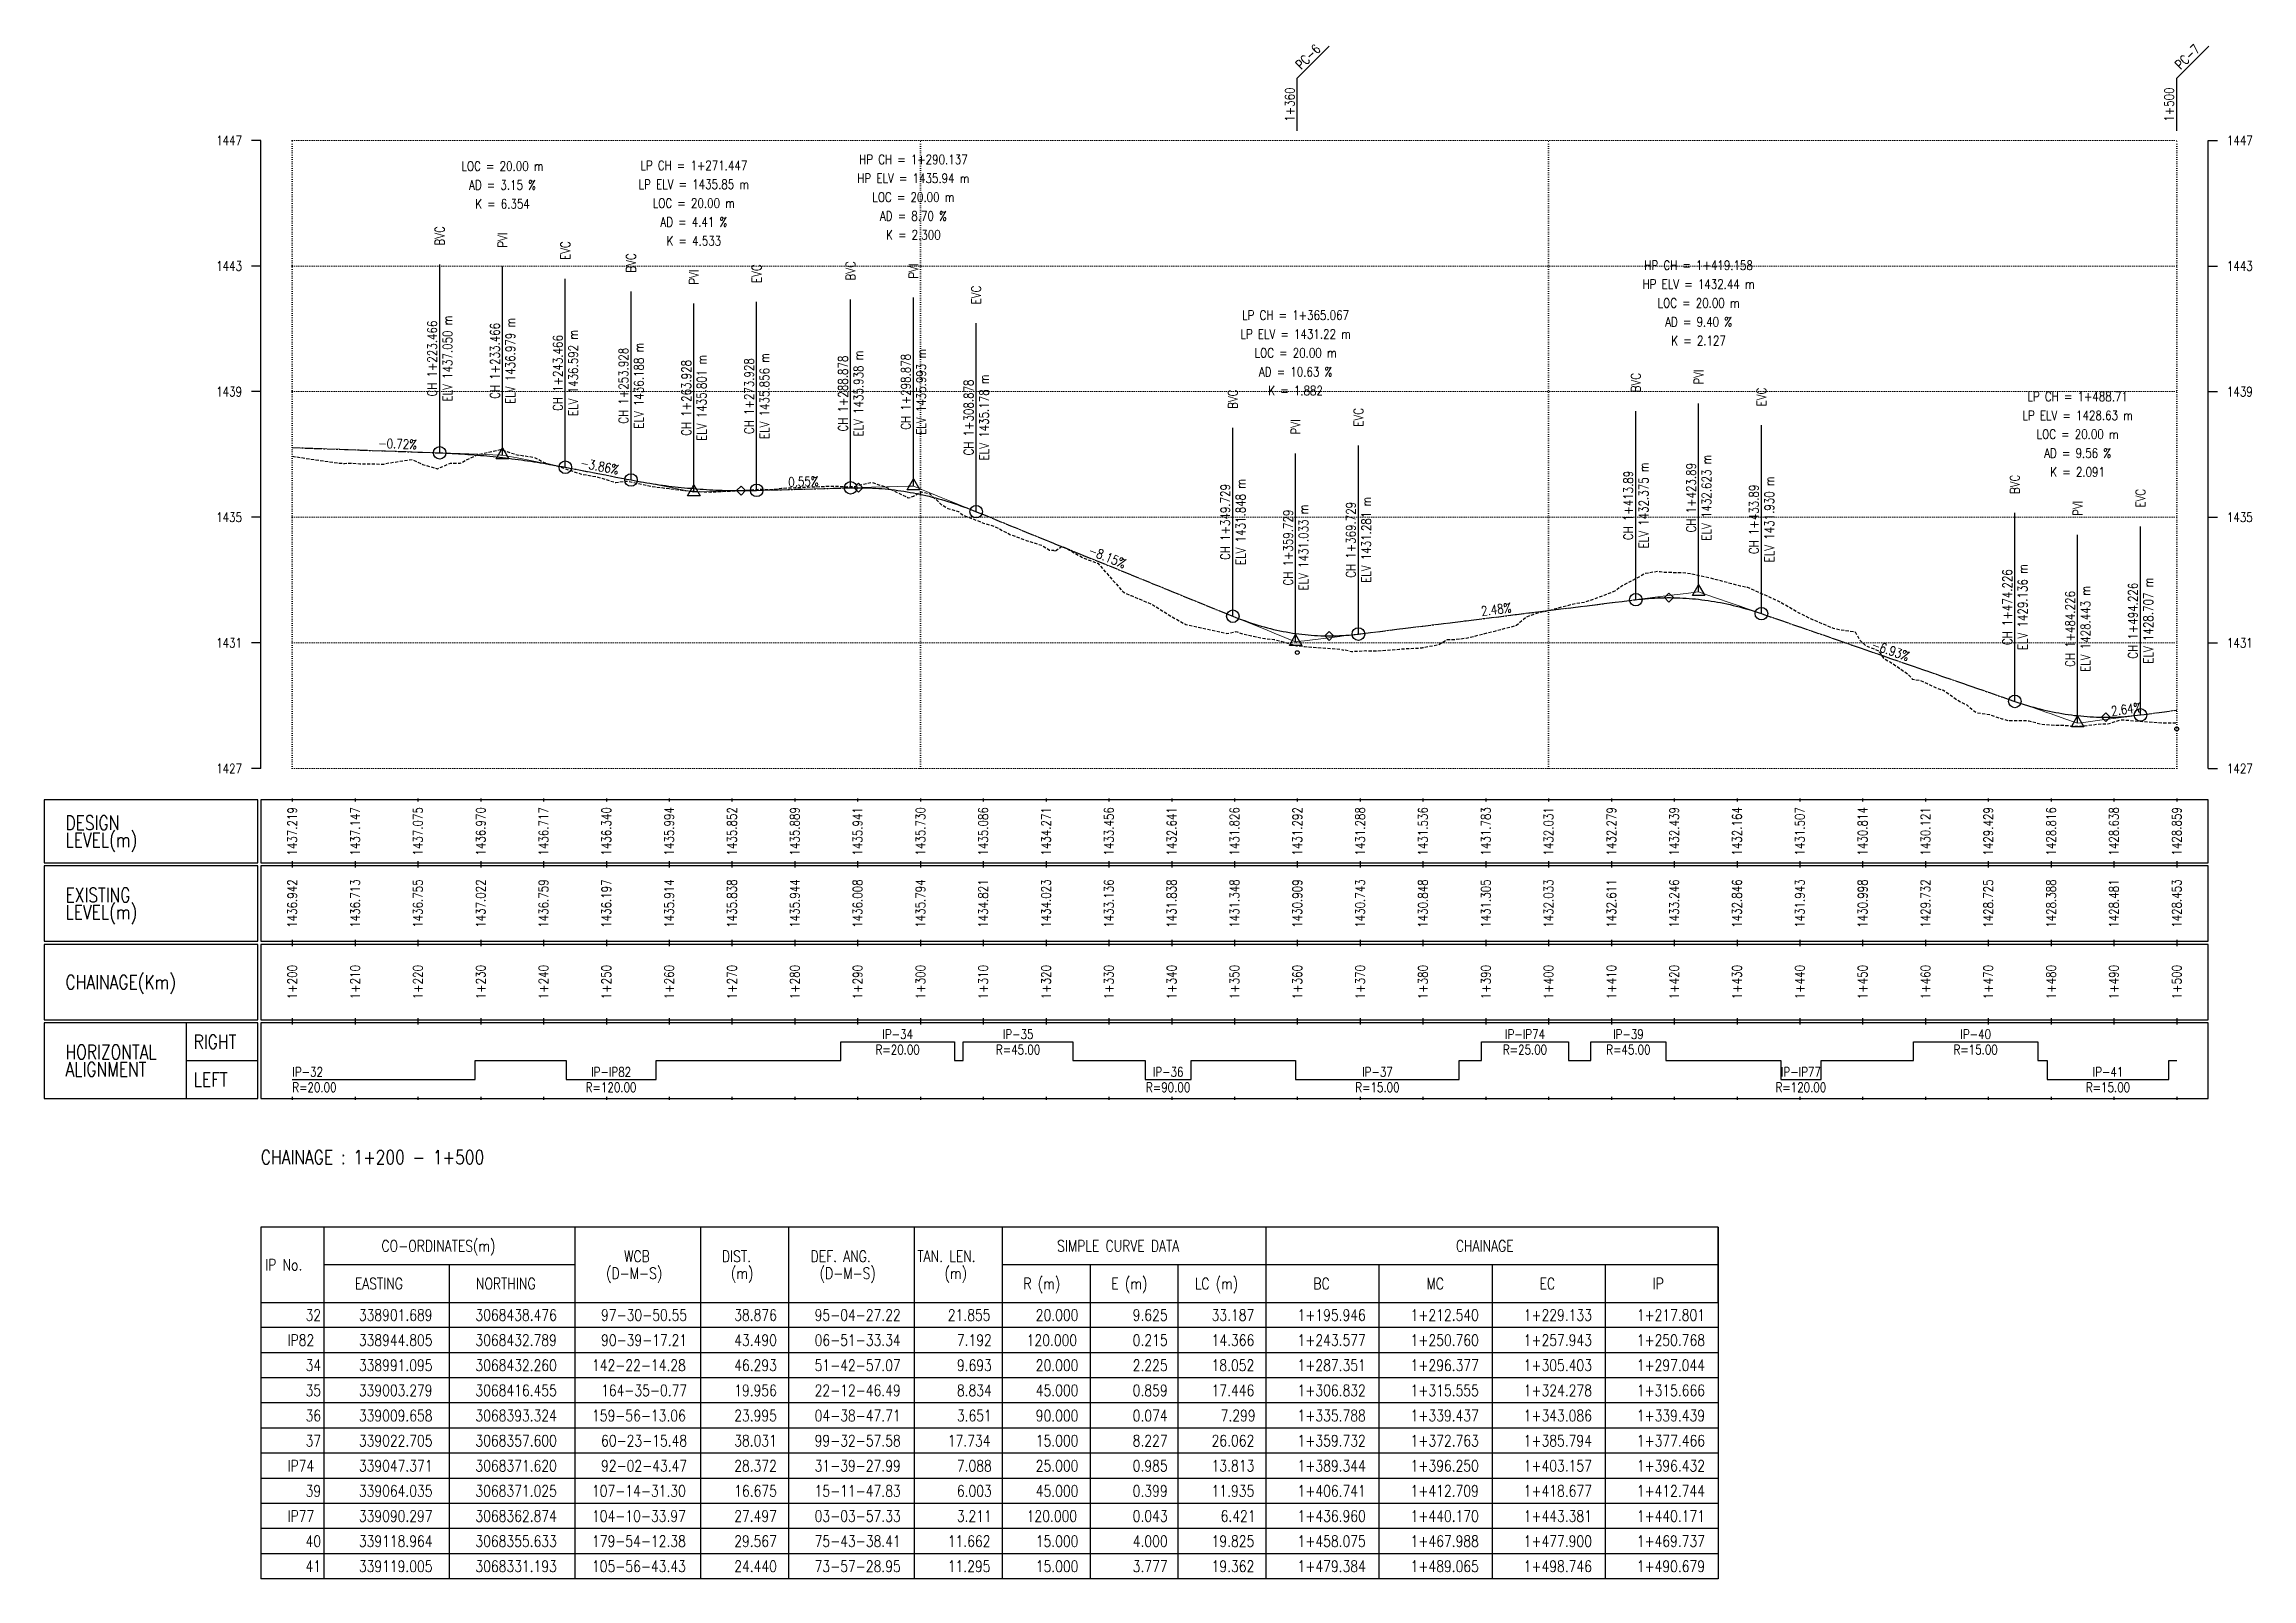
# Model space of a CAD drawing. Extents: x 337736 to 342003, y 3067251 to 3069533.
# Drawn here: x 339736.4 to 340087.8, y 3067258.7 to 3067503.1 of the extents above; entities that cross this region are included whole.
import ezdxf
from ezdxf.enums import TextEntityAlignment as Align

# ---------------------------------------------------------------- set-up
doc = ezdxf.new("R2010")
doc.units = 0
doc.header["$MEASUREMENT"] = 0
for name, pattern in [('Center', [2, 1.25, -0.25, 0.25, -0.25]), ('Dashed', [0.75, 0.5, -0.25]), ('Dot', [0.25, 0, -0.25])]:
    doc.linetypes.add(name, pattern=pattern)
for name, color, linetype, lineweight in [('Chainage Range', 7, 'Continuous', 25), ('Grids', 9, 'Dot', 13), ('PipeCulvert', 6, 'Continuous', 30), ('Vertical Alignment', 5, 'Center', 30), ('VIP Line', 2, 'Continuous', 5)]:
    doc.layers.add(name, color=color, linetype=linetype, lineweight=lineweight)
for name, color, linetype in [('Chainage_TXT', 7, 'Continuous'), ('DesignRL_TXT', 5, 'Continuous'), ('ExistRL_TXT', 3, 'Continuous'), ('GL', 3, 'Dashed'), ('Grade Text', 7, 'Continuous'), ('HC_Data', 7, 'Continuous'), ('HL Point', 2, 'Continuous'), ('Horizontal Alignment', 7, 'Continuous'), ('Remark', 7, 'Continuous'), ('Scale Line', 1, 'Continuous'), ('Title Box Text', 7, 'Continuous'), ('TitleBox', 7, 'Continuous'), ('VIP Mark', 7, 'Continuous')]:
    doc.layers.add(name, color=color, linetype=linetype)
doc.styles.get("Standard").update_dxf_attribs({"font": 'simplex.shx'})

msp = doc.modelspace()

# ---------------------------------------------------------------- texts
at = {"width": 0.8}
for s, p in [('1447', (339767.87, 3067487.73)), ('1443', (339767.87, 3067467.73)), ('1439', (339767.87, 3067447.73)), ('1435', (339767.87, 3067427.73)), ('1431', (339767.87, 3067407.73)), ('1427', (339767.87, 3067387.73))]:
    msp.add_text(s, height=1.5, dxfattribs=at).set_placement(p, align=Align.MIDDLE_RIGHT)
for s, p in [('1447', (340083.87, 3067487.73)), ('1443', (340083.87, 3067467.73)), ('1439', (340083.87, 3067447.73)), ('1435', (340083.87, 3067427.73)), ('1431', (340083.87, 3067407.73)), ('1427', (340083.87, 3067387.73))]:
    msp.add_text(s, height=1.5, dxfattribs=at).set_placement(p, align=Align.MIDDLE_LEFT)
at = {"layer": 'Chainage Range', "width": 0.8}
msp.add_text('CHAINAGE : 1+200 - 1+500', height=2.25, dxfattribs=at).set_placement((339770.87, 3067324.73))
at = {"layer": 'Chainage_TXT', "width": 0.8}
for s, p in [('1+200', (339775.87, 3067353.73)), ('1+210', (339785.87, 3067353.73)), ('1+220', (339795.87, 3067353.73)), ('1+230', (339805.87, 3067353.73)), ('1+240', (339815.87, 3067353.73)), ('1+250', (339825.87, 3067353.73)), ('1+260', (339835.87, 3067353.73)), ('1+270', (339845.87, 3067353.73)), ('1+280', (339855.87, 3067353.73)), ('1+290', (339865.87, 3067353.73)), ('1+300', (339875.87, 3067353.73)), ('1+310', (339885.87, 3067353.73)), ('1+320', (339895.87, 3067353.73)), ('1+330', (339905.87, 3067353.73)), ('1+340', (339915.87, 3067353.73)), ('1+350', (339925.87, 3067353.73)), ('1+360', (339935.87, 3067353.73)), ('1+370', (339945.87, 3067353.73)), ('1+380', (339955.87, 3067353.73)), ('1+390', (339965.87, 3067353.73)), ('1+400', (339975.87, 3067353.73)), ('1+410', (339985.87, 3067353.73)), ('1+420', (339995.87, 3067353.73)), ('1+430', (340005.87, 3067353.73)), ('1+440', (340015.87, 3067353.73)), ('1+450', (340025.87, 3067353.73)), ('1+460', (340035.87, 3067353.73)), ('1+470', (340045.87, 3067353.73)), ('1+480', (340055.87, 3067353.73)), ('1+490', (340065.87, 3067353.73)), ('1+500', (340075.87, 3067353.73)), ('1+500', (340075.87, 3067353.73))]:
    msp.add_text(s, height=1.5, rotation=90, dxfattribs=at).set_placement(p, align=Align.MIDDLE_CENTER)
at = {"layer": 'DesignRL_TXT', "width": 0.8}
for s, p in [('1437.219', (339775.87, 3067377.73)), ('1437.147', (339785.87, 3067377.73)), ('1437.075', (339795.87, 3067377.73)), ('1436.970', (339805.87, 3067377.73)), ('1436.717', (339815.87, 3067377.73)), ('1436.340', (339825.87, 3067377.73)), ('1435.994', (339835.87, 3067377.73)), ('1435.852', (339845.87, 3067377.73)), ('1435.889', (339855.87, 3067377.73)), ('1435.730', (339875.87, 3067377.73)), ('1435.086', (339885.87, 3067377.73)), ('1433.456', (339905.87, 3067377.73)), ('1431.826', (339925.87, 3067377.73)), ('1431.292', (339935.87, 3067377.73)), ('1431.288', (339945.87, 3067377.73)), ('1431.536', (339955.87, 3067377.73)), ('1431.783', (339965.87, 3067377.73)), ('1432.279', (339985.87, 3067377.73)), ('1432.439', (339995.87, 3067377.73)), ('1432.164', (340005.87, 3067377.73)), ('1431.507', (340015.87, 3067377.73)), ('1430.814', (340025.87, 3067377.73)), ('1429.429', (340045.87, 3067377.73)), ('1428.816', (340055.87, 3067377.73)), ('1428.638', (340065.87, 3067377.73)), ('1428.859', (340075.87, 3067377.73)), ('1428.859', (340075.87, 3067377.73)), ('1435.941', (339865.87, 3067377.73)), ('1434.271', (339895.87, 3067377.73)), ('1432.641', (339915.87, 3067377.73)), ('1432.031', (339975.87, 3067377.73)), ('1430.121', (340035.87, 3067377.73))]:
    msp.add_text(s, height=1.5, rotation=90, dxfattribs=at).set_placement(p, align=Align.MIDDLE_CENTER)
at = {"layer": 'ExistRL_TXT', "width": 0.8}
for s, p in [('1436.942', (339775.87, 3067366.23)), ('1436.713', (339785.87, 3067366.23)), ('1436.755', (339795.87, 3067366.23)), ('1437.022', (339805.87, 3067366.23)), ('1436.759', (339815.87, 3067366.23)), ('1436.197', (339825.87, 3067366.23)), ('1435.914', (339835.87, 3067366.23)), ('1435.838', (339845.87, 3067366.23)), ('1435.944', (339855.87, 3067366.23)), ('1436.008', (339865.87, 3067366.23)), ('1435.794', (339875.87, 3067366.23)), ('1434.821', (339885.87, 3067366.23)), ('1434.023', (339895.87, 3067366.23)), ('1433.136', (339905.87, 3067366.23)), ('1431.838', (339915.87, 3067366.23)), ('1431.348', (339925.87, 3067366.23)), ('1430.909', (339935.87, 3067366.23)), ('1430.743', (339945.87, 3067366.23)), ('1430.848', (339955.87, 3067366.23)), ('1431.305', (339965.87, 3067366.23)), ('1432.033', (339975.87, 3067366.23)), ('1432.611', (339985.87, 3067366.23)), ('1433.246', (339995.87, 3067366.23)), ('1432.846', (340005.87, 3067366.23)), ('1431.943', (340015.87, 3067366.23)), ('1430.998', (340025.87, 3067366.23)), ('1429.732', (340035.87, 3067366.23)), ('1428.725', (340045.87, 3067366.23)), ('1428.388', (340055.87, 3067366.23)), ('1428.481', (340065.87, 3067366.23)), ('1428.453', (340075.87, 3067366.23)), ('1428.453', (340075.87, 3067366.23))]:
    msp.add_text(s, height=1.5, rotation=90, dxfattribs=at).set_placement(p, align=Align.MIDDLE_CENTER)
at = {"layer": 'Grade Text', "width": 0.8}
for s, rotation, p in [('-0.72%', 357.9467, (339792.6, 3067438.23)), ('-3.86%', 349.0632, (339824.57, 3067434.68)), ('0.55%', 1.5677, (339857.27, 3067432.22)), ('-8.15%', 337.8293, (339905.17, 3067420.3)), ('2.48%', 7.0603, (339967.68, 3067411.88)), ('-6.93%', 340.8969, (340029.93, 3067405.4)), ('2.64%', 7.5131, (340067.98, 3067395.99))]:
    msp.add_text(s, height=1.5, rotation=rotation, dxfattribs=at).set_placement(p, align=Align.BOTTOM_CENTER)
at = {"layer": 'HC_Data', "width": 0.8}
for s, p in [('CO-ORDINATES(m)', (339790.07, 3067310.83)), ('WCB', (339828.71, 3067309.18)), ('DIST.', (339844.27, 3067309.18)), ('DEF. ANG.', (339858.39, 3067309.18)), ('TAN. LEN.', (339875.39, 3067309.18)), ('SIMPLE CURVE DATA', (339897.63, 3067310.83)), ('CHAINAGE', (339961.11, 3067310.83)), ('IP No.', (339771.55, 3067307.83)), ('(D-M-S)', (339825.83, 3067306.48)), ('(m)', (339845.71, 3067306.48)), ('(D-M-S)', (339859.83, 3067306.48)), ('(m)', (339879.71, 3067306.48)), ('EASTING', (339785.83, 3067304.83)), ('NORTHING', (339805.11, 3067304.83)), ('R (m)', (339892.27, 3067304.83)), ('E (m)', (339906.27, 3067304.83)), ('LC (m)', (339919.55, 3067304.83)), ('BC', (339938.43, 3067304.83)), ('MC', (339956.43, 3067304.83)), ('EC', (339974.43, 3067304.83)), ('IP', (339992.43, 3067304.83)), ('32', (339777.99, 3067299.83)), ('338901.689', (339786.47, 3067299.83)), ('3068438.476', (339805.03, 3067299.83)), ('97-30-50.55', (339825.03, 3067299.83)), ('38.876', (339846.23, 3067299.83)), ('95-04-27.22', (339859.03, 3067299.83)), ('21.855', (339880.23, 3067299.83)), ('20.000', (339894.23, 3067299.83)), ('9.625', (339909.67, 3067299.83)), ('33.187', (339922.23, 3067299.83)), ('1+195.946', (339935.91, 3067299.83)), ('1+212.540', (339953.91, 3067299.83)), ('1+229.133', (339971.91, 3067299.83)), ('1+217.801', (339989.91, 3067299.83)), ('IP82', (339775.11, 3067295.83)), ('338944.805', (339786.47, 3067295.83)), ('3068432.789', (339805.03, 3067295.83)), ('90-39-17.21', (339825.03, 3067295.83)), ('43.490', (339846.23, 3067295.83)), ('06-51-33.34', (339859.03, 3067295.83)), ('7.192', (339881.67, 3067295.83)), ('120.000', (339892.79, 3067295.83)), ('0.215', (339909.67, 3067295.83)), ('14.366', (339922.23, 3067295.83)), ('1+243.577', (339935.91, 3067295.83)), ('1+250.760', (339953.91, 3067295.83)), ('1+257.943', (339971.91, 3067295.83)), ('1+250.768', (339989.91, 3067295.83)), ('34', (339777.99, 3067291.83)), ('338991.095', (339786.47, 3067291.83)), ('3068432.260', (339805.03, 3067291.83)), ('142-22-14.28', (339823.59, 3067291.83)), ('46.293', (339846.23, 3067291.83)), ('51-42-57.07', (339859.03, 3067291.83)), ('9.693', (339881.67, 3067291.83)), ('20.000', (339894.23, 3067291.83)), ('2.225', (339909.67, 3067291.83)), ('18.052', (339922.23, 3067291.83)), ('1+287.351', (339935.91, 3067291.83)), ('1+296.377', (339953.91, 3067291.83)), ('1+305.403', (339971.91, 3067291.83)), ('1+297.044', (339989.91, 3067291.83)), ('35', (339777.99, 3067287.83)), ('339003.279', (339786.47, 3067287.83)), ('3068416.455', (339805.03, 3067287.83)), ('164-35-0.77', (339825.03, 3067287.83)), ('19.956', (339846.23, 3067287.83)), ('22-12-46.49', (339859.03, 3067287.83)), ('8.834', (339881.67, 3067287.83)), ('45.000', (339894.23, 3067287.83)), ('0.859', (339909.67, 3067287.83)), ('17.446', (339922.23, 3067287.83)), ('1+306.832', (339935.91, 3067287.83)), ('1+315.555', (339953.91, 3067287.83)), ('1+324.278', (339971.91, 3067287.83)), ('1+315.666', (339989.91, 3067287.83)), ('36', (339777.99, 3067283.83)), ('339009.658', (339786.47, 3067283.83)), ('3068393.324', (339805.03, 3067283.83)), ('159-56-13.06', (339823.59, 3067283.83)), ('23.995', (339846.23, 3067283.83)), ('04-38-47.71', (339859.03, 3067283.83)), ('3.651', (339881.67, 3067283.83)), ('90.000', (339894.23, 3067283.83)), ('0.074', (339909.67, 3067283.83)), ('7.299', (339923.67, 3067283.83)), ('1+335.788', (339935.91, 3067283.83)), ('1+339.437', (339953.91, 3067283.83)), ('1+343.086', (339971.91, 3067283.83)), ('1+339.439', (339989.91, 3067283.83)), ('37', (339777.99, 3067279.83)), ('339022.705', (339786.47, 3067279.83)), ('3068357.600', (339805.03, 3067279.83)), ('60-23-15.48', (339825.03, 3067279.83)), ('38.031', (339846.23, 3067279.83)), ('99-32-57.58', (339859.03, 3067279.83)), ('17.734', (339880.23, 3067279.83)), ('15.000', (339894.23, 3067279.83)), ('8.227', (339909.67, 3067279.83)), ('26.062', (339922.23, 3067279.83)), ('1+359.732', (339935.91, 3067279.83)), ('1+372.763', (339953.91, 3067279.83)), ('1+385.794', (339971.91, 3067279.83)), ('1+377.466', (339989.91, 3067279.83)), ('IP74', (339775.11, 3067275.83)), ('339047.371', (339786.47, 3067275.83)), ('3068371.620', (339805.03, 3067275.83)), ('92-02-43.47', (339825.03, 3067275.83)), ('28.372', (339846.23, 3067275.83)), ('31-39-27.99', (339859.03, 3067275.83)), ('7.088', (339881.67, 3067275.83)), ('25.000', (339894.23, 3067275.83)), ('0.985', (339909.67, 3067275.83)), ('13.813', (339922.23, 3067275.83)), ('1+389.344', (339935.91, 3067275.83)), ('1+396.250', (339953.91, 3067275.83)), ('1+403.157', (339971.91, 3067275.83)), ('1+396.432', (339989.91, 3067275.83)), ('39', (339777.99, 3067271.83)), ('339064.035', (339786.47, 3067271.83)), ('3068371.025', (339805.03, 3067271.83)), ('107-14-31.30', (339823.59, 3067271.83)), ('16.675', (339846.23, 3067271.83)), ('15-11-47.83', (339859.03, 3067271.83)), ('6.003', (339881.67, 3067271.83)), ('45.000', (339894.23, 3067271.83)), ('0.399', (339909.67, 3067271.83)), ('11.935', (339922.23, 3067271.83)), ('1+406.741', (339935.91, 3067271.83)), ('1+412.709', (339953.91, 3067271.83)), ('1+418.677', (339971.91, 3067271.83)), ('1+412.744', (339989.91, 3067271.83)), ('IP77', (339775.11, 3067267.83)), ('339090.297', (339786.47, 3067267.83)), ('3068362.874', (339805.03, 3067267.83)), ('104-10-33.97', (339823.59, 3067267.83)), ('27.497', (339846.23, 3067267.83)), ('03-03-57.33', (339859.03, 3067267.83)), ('3.211', (339881.67, 3067267.83)), ('120.000', (339892.79, 3067267.83)), ('0.043', (339909.67, 3067267.83)), ('6.421', (339923.67, 3067267.83)), ('1+436.960', (339935.91, 3067267.83)), ('1+440.170', (339953.91, 3067267.83)), ('1+443.381', (339971.91, 3067267.83)), ('1+440.171', (339989.91, 3067267.83)), ('40', (339777.99, 3067263.83)), ('339118.964', (339786.47, 3067263.83)), ('3068355.633', (339805.03, 3067263.83)), ('179-54-12.38', (339823.59, 3067263.83)), ('29.567', (339846.23, 3067263.83)), ('75-43-38.41', (339859.03, 3067263.83)), ('11.662', (339880.23, 3067263.83)), ('15.000', (339894.23, 3067263.83)), ('4.000', (339909.67, 3067263.83)), ('19.825', (339922.23, 3067263.83)), ('1+458.075', (339935.91, 3067263.83)), ('1+467.988', (339953.91, 3067263.83)), ('1+477.900', (339971.91, 3067263.83)), ('1+469.737', (339989.91, 3067263.83)), ('41', (339777.99, 3067259.83)), ('339119.005', (339786.47, 3067259.83)), ('3068331.193', (339805.03, 3067259.83)), ('105-56-43.43', (339823.59, 3067259.83)), ('24.440', (339846.23, 3067259.83)), ('73-57-28.95', (339859.03, 3067259.83)), ('11.295', (339880.23, 3067259.83)), ('15.000', (339894.23, 3067259.83)), ('3.777', (339909.67, 3067259.83)), ('19.362', (339922.23, 3067259.83)), ('1+479.384', (339935.91, 3067259.83)), ('1+489.065', (339953.91, 3067259.83)), ('1+498.746', (339971.91, 3067259.83)), ('1+490.679', (339989.91, 3067259.83))]:
    msp.add_text(s, height=1.8, dxfattribs=at).set_placement(p)
at = {"layer": 'Horizontal Alignment', "width": 0.8}
for s, p in [('IP-34', (339872.25, 3067344.23)), ('IP-35', (339891.43, 3067344.23)), ('IP-IP74', (339972.12, 3067344.23)), ('IP-39', (339988.58, 3067344.23)), ('IP-40', (340043.86, 3067344.23)), ('IP-IP82', (339826.63, 3067338.23)), ('IP-36', (339915.31, 3067338.23)), ('IP-37', (339948.63, 3067338.23)), ('IP-IP77', (340016.04, 3067338.23)), ('IP-41', (340064.93, 3067338.23))]:
    msp.add_text(s, height=1.5, dxfattribs=at).set_placement(p, align=Align.BOTTOM_CENTER)
for s, p in [('R=20.00', (339872.25, 3067343.73)), ('R=45.00', (339891.43, 3067343.73)), ('R=25.00', (339972.12, 3067343.73)), ('R=45.00', (339988.58, 3067343.73)), ('R=15.00', (340043.86, 3067343.73)), ('R=120.00', (339826.63, 3067337.73)), ('R=90.00', (339915.31, 3067337.73)), ('R=15.00', (339948.63, 3067337.73)), ('R=120.00', (340016.04, 3067337.73)), ('R=15.00', (340064.93, 3067337.73))]:
    msp.add_text(s, height=1.5, dxfattribs=at).set_placement(p, align=Align.TOP_CENTER)
msp.add_text('IP-32', height=1.5, dxfattribs=at).set_placement((339775.87, 3067338.23), align=Align.BOTTOM_LEFT)
msp.add_text('R=20.00', height=1.5, dxfattribs=at).set_placement((339775.87, 3067337.73), align=Align.TOP_LEFT)
at = {"layer": 'Remark', "width": 0.8}
for s, rotation, p in [('PC-6', 45, (339938.42, 3067500.18)), ('PC-7', 45, (340078.42, 3067500.18)), ('1+360', 90, (339935.87, 3067493.43)), ('1+500', 90, (340075.87, 3067493.43))]:
    msp.add_text(s, height=1.5, rotation=rotation, dxfattribs=at).set_placement(p, align=Align.BOTTOM_CENTER)
at = {"layer": 'Title Box Text', "width": 0.8}
for s, p in [('DESIGN', (339739.77, 3067377.98)), ('LEVEL(m)', (339739.77, 3067375.23)), ('EXISTING', (339739.77, 3067366.48)), ('LEVEL(m)', (339739.77, 3067363.73)), ('CHAINAGE(Km)', (339739.77, 3067352.61)), ('HORIZONTAL', (339739.77, 3067341.48)), ('RIGHT', (339760.17, 3067343.11)), ('ALIGNMENT', (339739.77, 3067338.73)), ('LEFT', (339760.17, 3067337.11))]:
    msp.add_text(s, height=2.25, dxfattribs=at).set_placement(p)
at = {"layer": 'VIP Mark', "width": 0.8}
for s, p in [('LOC = 20.00 m', (339809.34, 3067483.63)), ('LP CH = 1+271.447', (339839.8, 3067483.74)), ('HP CH = 1+290.137', (339874.75, 3067484.7)), ('AD = 3.15 %', (339809.34, 3067480.63)), ('LP ELV = 1435.85 m', (339839.8, 3067480.74)), ('HP ELV = 1435.94 m', (339874.75, 3067481.7)), ('K = 6.354', (339809.34, 3067477.63)), ('LOC = 20.00 m', (339839.8, 3067477.74)), ('LOC = 20.00 m', (339874.75, 3067478.7)), ('AD = 8.70 %', (339874.75, 3067475.7)), ('AD = 4.41 %', (339839.8, 3067474.74)), ('K = 2.300', (339874.75, 3067472.7)), ('K = 4.533', (339839.8, 3067471.74)), ('HP ELV = 1432.44 m', (339999.76, 3067464.85)), ('HP CH = 1+419.158', (339999.76, 3067467.85)), ('LOC = 20.00 m', (339999.76, 3067461.85)), ('LP CH = 1+365.067', (339935.6, 3067459.9)), ('AD = 9.40 %', (339999.76, 3067458.85)), ('LP ELV = 1431.22 m', (339935.6, 3067456.9)), ('K = 2.127', (339999.76, 3067455.85)), ('LOC = 20.00 m', (339935.6, 3067453.9)), ('AD = 10.63 %', (339935.6, 3067450.9)), ('K = 1.882', (339935.6, 3067447.9)), ('LP ELV = 1428.63 m', (340060.1, 3067443.95)), ('LP CH = 1+488.71', (340060.1, 3067446.95)), ('LOC = 20.00 m', (340060.1, 3067440.95)), ('AD = 9.56 %', (340060.1, 3067437.95)), ('K = 2.091', (340060.1, 3067434.95))]:
    msp.add_text(s, height=1.5, dxfattribs=at).set_placement(p, align=Align.MIDDLE_CENTER)
for s, p in [('BVC', (339799.34, 3067470.99)), ('PVI', (339809.34, 3067470.63)), ('EVC', (339819.34, 3067468.7)), ('BVC', (339829.8, 3067466.67)), ('PVI', (339839.8, 3067464.74)), ('EVC', (339849.8, 3067465.02)), ('BVC', (339864.75, 3067465.42)), ('PVI', (339874.75, 3067465.7)), ('EVC', (339884.75, 3067461.62)), ('BVC', (339989.76, 3067447.61)), ('PVI', (339999.76, 3067448.85)), ('EVC', (340009.76, 3067445.39)), ('BVC', (339925.6, 3067444.98)), ('EVC', (339945.6, 3067442.14)), ('PVI', (339935.6, 3067440.9)), ('BVC', (340050.1, 3067431.42)), ('EVC', (340070.1, 3067429.27)), ('PVI', (340060.1, 3067427.95))]:
    msp.add_text(s, height=1.5, rotation=90, dxfattribs=at).set_placement(p, align=Align.MIDDLE_LEFT)
for s, p in [('CH 1+223.466', (339799.34, 3067452.99)), ('CH 1+233.466', (339809.34, 3067452.63)), ('CH 1+243.466', (339819.34, 3067450.7)), ('CH 1+253.928', (339829.8, 3067448.67)), ('CH 1+263.928', (339839.8, 3067446.74)), ('CH 1+273.928', (339849.8, 3067447.02)), ('CH 1+288.878', (339864.75, 3067447.42)), ('CH 1+298.878', (339874.75, 3067447.7)), ('CH 1+308.878', (339884.75, 3067443.62)), ('CH 1+413.89', (339989.76, 3067429.61)), ('CH 1+423.89', (339999.76, 3067430.85)), ('CH 1+349.729', (339925.6, 3067426.98)), ('CH 1+433.89', (340009.76, 3067427.39)), ('CH 1+359.729', (339935.6, 3067422.9)), ('CH 1+369.729', (339945.6, 3067424.14)), ('CH 1+474.226', (340050.1, 3067413.42)), ('CH 1+494.226', (340070.1, 3067411.27)), ('CH 1+484.226', (340060.1, 3067409.95))]:
    msp.add_text(s, height=1.5, rotation=90, dxfattribs=at).set_placement(p, align=Align.BOTTOM_CENTER)
for s, p in [('ELV 1437.050 m', (339799.84, 3067452.99)), ('ELV 1436.979 m', (339809.84, 3067452.63)), ('ELV 1436.592 m', (339819.84, 3067450.7)), ('ELV 1436.188 m', (339830.3, 3067448.67)), ('ELV 1435.801 m', (339840.3, 3067446.74)), ('ELV 1435.856 m', (339850.3, 3067447.02)), ('ELV 1435.938 m', (339865.25, 3067447.42)), ('ELV 1435.993 m', (339875.25, 3067447.7)), ('ELV 1435.178 m', (339885.25, 3067443.62)), ('ELV 1432.623 m', (340000.26, 3067430.85)), ('ELV 1432.375 m', (339990.26, 3067429.61)), ('ELV 1431.930 m', (340010.26, 3067427.39)), ('ELV 1431.848 m', (339926.1, 3067426.98)), ('ELV 1431.281 m', (339946.1, 3067424.14)), ('ELV 1431.033 m', (339936.1, 3067422.9)), ('ELV 1429.136 m', (340050.6, 3067413.42)), ('ELV 1428.443 m', (340060.6, 3067409.95)), ('ELV 1428.707 m', (340070.6, 3067411.27))]:
    msp.add_text(s, height=1.5, rotation=90, dxfattribs=at).set_placement(p, align=Align.TOP_CENTER)

# ---------------------------------------------------------------- linework, layer by layer
at = {"layer": 'GL', "flags": 128}
msp.add_lwpolyline([(339775.87, 3067437.44), (339779.35, 3067436.93), (339783.45, 3067436.34), (339784.17, 3067436.3), (339784.75, 3067436.37), (339786.6, 3067436.26), (339790.46, 3067436.2), (339790.72, 3067436.29), (339794.95, 3067436.95), (339795.87, 3067436.51), (339796.59, 3067436.14), (339798.97, 3067435.46), (339801.06, 3067436.33), (339802.58, 3067436.33), (339805.41, 3067437.75), (339809.03, 3067438.5), (339809.34, 3067438.4), (339811.65, 3067437.68), (339814.32, 3067437.3), (339815.87, 3067436.53), (339816.11, 3067436.41), (339818.31, 3067435.79), (339821.76, 3067434.64), (339824.49, 3067434.14), (339827.38, 3067433.26), (339829.08, 3067433.5), (339833.15, 3067432.65), (339835.87, 3067432.3), (339839.05, 3067431.9), (339839.8, 3067431.87), (339842.53, 3067431.74), (339846.97, 3067431.98), (339850.65, 3067432.23), (339852, 3067432.13), (339853.78, 3067432.37), (339855.87, 3067432.45), (339857.46, 3067432.52), (339861.97, 3067432.71), (339863.83, 3067432.6), (339865.24, 3067432.62), (339868.07, 3067433.31), (339870.54, 3067432.48), (339873.94, 3067430.84), (339874.43, 3067430.95), (339874.75, 3067431.11), (339875.87, 3067431.7), (339876.06, 3067431.8), (339877.37, 3067431.46), (339879.17, 3067429.79), (339880.23, 3067429.14), (339881.94, 3067428.65), (339882.58, 3067428.1), (339885.92, 3067426.82), (339887.64, 3067426.28), (339890.22, 3067424.96), (339892.7, 3067424.06), (339895.2, 3067423.27), (339895.87, 3067422.85), (339896.44, 3067422.51), (339897.05, 3067422.48), (339897.27, 3067422.3), (339898.43, 3067423.15), (339901.84, 3067421.23), (339904.11, 3067420.4), (339908.16, 3067415.84), (339909.42, 3067415.26), (339912.89, 3067413.81), (339915.32, 3067412.25), (339915.87, 3067411.92), (339917.85, 3067410.81), (339917.95, 3067410.75), (339918.12, 3067410.68), (339921.51, 3067409.95), (339924.65, 3067409.22), (339926.13, 3067409.53), (339927.35, 3067409.12), (339930.7, 3067408.42), (339932.19, 3067408.29), (339935.6, 3067407.33), (339935.74, 3067407.29), (339935.87, 3067407.28), (339937.02, 3067407.16), (339942.63, 3067406.76), (339943.24, 3067406.55), (339943.25, 3067406.68), (339944.52, 3067406.37), (339946.7, 3067406.5), (339948.66, 3067406.46), (339951.69, 3067406.69), (339952.15, 3067406.73), (339952.65, 3067406.8), (339953.5, 3067406.83), (339955.77, 3067406.95), (339955.87, 3067406.98), (339958.34, 3067407.47), (339959.79, 3067408.26), (339961.01, 3067408.3), (339962.74, 3067408.5), (339963.99, 3067408.78), (339967.51, 3067409.68), (339970.57, 3067410.47), (339970.75, 3067410.53), (339972.26, 3067411.85), (339974.15, 3067412.52), (339975.44, 3067412.79), (339975.87, 3067412.9), (339977, 3067413.2), (339979.39, 3067413.83), (339980.16, 3067414.04), (339981.59, 3067414.24), (339982.88, 3067414.65), (339984.73, 3067415.35), (339986.07, 3067415.87), (339986.45, 3067416.04), (339987.57, 3067416.86), (339987.6, 3067416.88), (339987.91, 3067417.01), (339990.49, 3067418.36), (339991.18, 3067418.79), (339991.18, 3067418.8), (339993.25, 3067419.15), (339993.66, 3067419.1), (339994.11, 3067419.02), (339995.87, 3067418.96), (339997.75, 3067418.9), (339999.34, 3067418.58), (339999.76, 3067418.48), (340002.15, 3067417.95), (340005.26, 3067417.13), (340006.38, 3067416.83), (340007.56, 3067416.61), (340010.13, 3067415.44), (340012.81, 3067414.22), (340015.8, 3067412.48), (340015.87, 3067412.45), (340017.67, 3067411.56), (340021.18, 3067410.07), (340022.11, 3067409.88), (340024.66, 3067409.49), (340025.45, 3067408.11), (340026.36, 3067407.28), (340028.4, 3067406.48), (340029.19, 3067405.28), (340030.29, 3067404.68), (340033.14, 3067402.74), (340033.78, 3067401.97), (340035.06, 3067401.75), (340035.87, 3067401.4), (340036.08, 3067401.3), (340037.61, 3067400.55), (340038.4, 3067400.29), (340038.74, 3067400.23), (340040.98, 3067398.61), (340042.08, 3067398.05), (340042.43, 3067397.88), (340043.26, 3067397.2), (340043.97, 3067396.64), (340046.04, 3067396.33), (340048.02, 3067395.66), (340048.2, 3067395.66), (340049.06, 3067395.37), (340051.19, 3067395.36), (340052.32, 3067395.35), (340054.18, 3067394.84), (340055.04, 3067394.73), (340055.87, 3067394.67), (340058.08, 3067394.61), (340059.91, 3067394.46), (340060.1, 3067394.47), (340060.64, 3067394.49), (340063.99, 3067394.87), (340064.91, 3067394.84), (340067.05, 3067395.51), (340068.37, 3067395.4), (340070.69, 3067395.21), (340073.48, 3067395), (340075.87, 3067395)], dxfattribs=at)
at = {"layer": 'Grids'}
for p, q in [((339775.87, 3067487.73), (340075.87, 3067487.73)), ((339775.87, 3067387.73), (339775.87, 3067487.73)), ((339875.87, 3067387.73), (339875.87, 3067487.73)), ((339975.87, 3067387.73), (339975.87, 3067487.73)), ((340075.87, 3067387.73), (340075.87, 3067487.73)), ((340075.87, 3067387.73), (340075.87, 3067487.73)), ((339775.87, 3067467.73), (340075.87, 3067467.73)), ((339775.87, 3067447.73), (340075.87, 3067447.73)), ((339775.87, 3067427.73), (340075.87, 3067427.73)), ((339775.87, 3067407.73), (340075.87, 3067407.73)), ((339775.87, 3067387.73), (340075.87, 3067387.73))]:
    msp.add_line(p, q, dxfattribs=at)
at = {"layer": 'HC_Data'}
for p, q in [((339780.87, 3067314.73), (339780.87, 3067302.73)), ((339820.87, 3067314.73), (339820.87, 3067302.73)), ((339840.87, 3067314.73), (339840.87, 3067302.73)), ((339854.87, 3067314.73), (339854.87, 3067302.73)), ((339874.87, 3067314.73), (339874.87, 3067302.73)), ((339888.87, 3067314.73), (339888.87, 3067302.73)), ((339930.87, 3067314.73), (339930.87, 3067302.73)), ((340002.87, 3067314.73), (340002.87, 3067302.73)), ((339820.87, 3067308.73), (339780.87, 3067308.73)), ((339800.87, 3067308.73), (339800.87, 3067302.73)), ((339930.87, 3067308.73), (339888.87, 3067308.73)), ((339902.87, 3067308.73), (339902.87, 3067302.73)), ((339916.87, 3067308.73), (339916.87, 3067302.73)), ((340002.87, 3067308.73), (339930.87, 3067308.73)), ((339948.87, 3067308.73), (339948.87, 3067302.73)), ((339966.87, 3067308.73), (339966.87, 3067302.73)), ((339984.87, 3067308.73), (339984.87, 3067302.73)), ((339770.87, 3067302.73), (339770.87, 3067258.73)), ((339780.87, 3067302.73), (339780.87, 3067258.73)), ((339800.87, 3067302.73), (339800.87, 3067258.73)), ((339820.87, 3067302.73), (339820.87, 3067258.73)), ((339840.87, 3067302.73), (339840.87, 3067258.73)), ((339854.87, 3067302.73), (339854.87, 3067258.73)), ((339874.87, 3067302.73), (339874.87, 3067258.73)), ((339888.87, 3067302.73), (339888.87, 3067258.73)), ((339902.87, 3067302.73), (339902.87, 3067258.73)), ((339916.87, 3067302.73), (339916.87, 3067258.73)), ((339930.87, 3067302.73), (339930.87, 3067258.73)), ((339948.87, 3067302.73), (339948.87, 3067258.73)), ((339966.87, 3067302.73), (339966.87, 3067258.73)), ((339984.87, 3067302.73), (339984.87, 3067258.73)), ((340002.87, 3067302.73), (340002.87, 3067258.73)), ((340002.87, 3067298.73), (339770.87, 3067298.73)), ((340002.87, 3067294.73), (339770.87, 3067294.73)), ((340002.87, 3067290.73), (339770.87, 3067290.73)), ((340002.87, 3067286.73), (339770.87, 3067286.73)), ((340002.87, 3067282.73), (339770.87, 3067282.73)), ((340002.87, 3067278.73), (339770.87, 3067278.73)), ((340002.87, 3067274.73), (339770.87, 3067274.73)), ((340002.87, 3067270.73), (339770.87, 3067270.73)), ((340002.87, 3067266.73), (339770.87, 3067266.73)), ((340002.87, 3067262.73), (339770.87, 3067262.73)), ((340002.87, 3067258.73), (339770.87, 3067258.73))]:
    msp.add_line(p, q, dxfattribs=at)
msp.add_lwpolyline([(339770.87, 3067314.73), (339770.87, 3067302.73), (340002.87, 3067302.73), (340002.87, 3067314.73), (339770.87, 3067314.73)], dxfattribs=at)
at = {"layer": 'HL Point'}
for points in [[(339846.61, 3067431.98), (339847.32, 3067432.69), (339848.02, 3067431.98), (339847.32, 3067431.27), (339846.61, 3067431.98)], [(339865.3, 3067432.44), (339866.01, 3067433.15), (339866.71, 3067432.44), (339866.01, 3067431.73), (339865.3, 3067432.44)], [(339994.32, 3067414.94), (339995.03, 3067415.64), (339995.74, 3067414.94), (339995.03, 3067414.23), (339994.32, 3067414.94)], [(339940.23, 3067408.85), (339940.94, 3067409.56), (339941.64, 3067408.85), (339940.94, 3067408.14), (339940.23, 3067408.85)], [(340063.87, 3067395.91), (340064.58, 3067396.61), (340065.29, 3067395.91), (340064.58, 3067395.2), (340063.87, 3067395.91)]]:
    msp.add_lwpolyline(points, dxfattribs=at)
at = {"layer": 'Horizontal Alignment'}
msp.add_lwpolyline([(339775.87, 3067338.23), (339805, 3067338.23), (339805, 3067341.23), (339819.45, 3067341.23), (339819.45, 3067338.23), (339833.81, 3067338.23), (339833.81, 3067341.23), (339863.22, 3067341.23), (339863.22, 3067344.23), (339881.27, 3067344.23), (339881.27, 3067341.23), (339882.7, 3067341.23), (339882.7, 3067344.23), (339900.15, 3067344.23), (339900.15, 3067341.23), (339911.66, 3067341.23), (339911.66, 3067338.23), (339918.96, 3067338.23), (339918.96, 3067341.23), (339935.6, 3067341.23), (339935.6, 3067338.23), (339961.66, 3067338.23), (339961.66, 3067341.23), (339965.21, 3067341.23), (339965.21, 3067344.23), (339979.03, 3067344.23), (339979.03, 3067341.23), (339982.61, 3067341.23), (339982.61, 3067344.23), (339994.55, 3067344.23), (339994.55, 3067341.23), (340012.83, 3067341.23), (340012.83, 3067338.23), (340019.25, 3067338.23), (340019.25, 3067341.23), (340033.94, 3067341.23), (340033.94, 3067344.23), (340053.77, 3067344.23), (340053.77, 3067341.23), (340055.25, 3067341.23), (340055.25, 3067338.23), (340074.62, 3067338.23), (340074.62, 3067341.23), (340075.87, 3067341.23)], dxfattribs=at)
at = {"layer": 'PipeCulvert'}
for centre in [(339935.87, 3067406.19), (340075.87, 3067394.03)]:
    msp.add_circle(centre, 0.3, dxfattribs=at)
at = {"layer": 'Remark'}
for p, q in [((339935.87, 3067497.63), (339940.96, 3067502.73)), ((340075.87, 3067497.63), (340080.96, 3067502.73)), ((339935.87, 3067489.23), (339935.87, 3067497.63)), ((340075.87, 3067489.23), (340075.87, 3067497.63))]:
    msp.add_line(p, q, dxfattribs=at)
at = {"layer": 'Scale Line'}
for p, q in [((339770.87, 3067487.73), (339769.37, 3067487.73)), ((339770.87, 3067387.73), (339770.87, 3067487.73)), ((340080.87, 3067387.73), (340080.87, 3067487.73)), ((340080.87, 3067487.73), (340082.37, 3067487.73)), ((339770.87, 3067467.73), (339769.37, 3067467.73)), ((340080.87, 3067467.73), (340082.37, 3067467.73)), ((339770.87, 3067447.73), (339769.37, 3067447.73)), ((340080.87, 3067447.73), (340082.37, 3067447.73)), ((339770.87, 3067427.73), (339769.37, 3067427.73)), ((340080.87, 3067427.73), (340082.37, 3067427.73)), ((339770.87, 3067407.73), (339769.37, 3067407.73)), ((340080.87, 3067407.73), (340082.37, 3067407.73)), ((339770.87, 3067387.73), (339769.37, 3067387.73)), ((340080.87, 3067387.73), (340082.37, 3067387.73))]:
    msp.add_line(p, q, dxfattribs=at)
at = {"layer": 'TitleBox'}
for p, q in [((339775.87, 3067382.98), (339775.87, 3067382.48)), ((339785.87, 3067382.98), (339785.87, 3067382.48)), ((339795.87, 3067382.98), (339795.87, 3067382.48)), ((339805.87, 3067382.98), (339805.87, 3067382.48)), ((339815.87, 3067382.98), (339815.87, 3067382.48)), ((339825.87, 3067382.98), (339825.87, 3067382.48)), ((339835.87, 3067382.98), (339835.87, 3067382.48)), ((339845.87, 3067382.98), (339845.87, 3067382.48)), ((339855.87, 3067382.98), (339855.87, 3067382.48)), ((339865.87, 3067382.98), (339865.87, 3067382.48)), ((339875.87, 3067382.98), (339875.87, 3067382.48)), ((339885.87, 3067382.98), (339885.87, 3067382.48)), ((339895.87, 3067382.98), (339895.87, 3067382.48)), ((339905.87, 3067382.98), (339905.87, 3067382.48)), ((339915.87, 3067382.98), (339915.87, 3067382.48)), ((339925.87, 3067382.98), (339925.87, 3067382.48)), ((339935.87, 3067382.98), (339935.87, 3067382.48)), ((339945.87, 3067382.98), (339945.87, 3067382.48)), ((339955.87, 3067382.98), (339955.87, 3067382.48)), ((339965.87, 3067382.98), (339965.87, 3067382.48)), ((339975.87, 3067382.98), (339975.87, 3067382.48)), ((339985.87, 3067382.98), (339985.87, 3067382.48)), ((339995.87, 3067382.98), (339995.87, 3067382.48)), ((340005.87, 3067382.98), (340005.87, 3067382.48)), ((340015.87, 3067382.98), (340015.87, 3067382.48)), ((340025.87, 3067382.98), (340025.87, 3067382.48)), ((340035.87, 3067382.98), (340035.87, 3067382.48)), ((340045.87, 3067382.98), (340045.87, 3067382.48)), ((340055.87, 3067382.98), (340055.87, 3067382.48)), ((340065.87, 3067382.98), (340065.87, 3067382.48)), ((340075.87, 3067382.98), (340075.87, 3067382.48)), ((340075.87, 3067382.98), (340075.87, 3067382.48)), ((339775.87, 3067372.98), (339775.87, 3067372.48)), ((339775.87, 3067372.48), (339775.87, 3067371.98)), ((339785.87, 3067372.98), (339785.87, 3067372.48)), ((339785.87, 3067372.48), (339785.87, 3067371.98)), ((339795.87, 3067372.98), (339795.87, 3067372.48)), ((339795.87, 3067372.48), (339795.87, 3067371.98)), ((339805.87, 3067372.98), (339805.87, 3067372.48)), ((339805.87, 3067372.48), (339805.87, 3067371.98)), ((339815.87, 3067372.98), (339815.87, 3067372.48)), ((339815.87, 3067372.48), (339815.87, 3067371.98)), ((339825.87, 3067372.98), (339825.87, 3067372.48)), ((339825.87, 3067372.48), (339825.87, 3067371.98)), ((339835.87, 3067372.98), (339835.87, 3067372.48)), ((339835.87, 3067372.48), (339835.87, 3067371.98)), ((339845.87, 3067372.98), (339845.87, 3067372.48)), ((339845.87, 3067372.48), (339845.87, 3067371.98)), ((339855.87, 3067372.98), (339855.87, 3067372.48)), ((339855.87, 3067372.48), (339855.87, 3067371.98)), ((339865.87, 3067372.98), (339865.87, 3067372.48)), ((339865.87, 3067372.48), (339865.87, 3067371.98)), ((339875.87, 3067372.98), (339875.87, 3067372.48)), ((339875.87, 3067372.48), (339875.87, 3067371.98)), ((339885.87, 3067372.98), (339885.87, 3067372.48)), ((339885.87, 3067372.48), (339885.87, 3067371.98)), ((339895.87, 3067372.98), (339895.87, 3067372.48)), ((339895.87, 3067372.48), (339895.87, 3067371.98)), ((339905.87, 3067372.98), (339905.87, 3067372.48)), ((339905.87, 3067372.48), (339905.87, 3067371.98)), ((339915.87, 3067372.98), (339915.87, 3067372.48)), ((339915.87, 3067372.48), (339915.87, 3067371.98)), ((339925.87, 3067372.98), (339925.87, 3067372.48)), ((339925.87, 3067372.48), (339925.87, 3067371.98)), ((339935.87, 3067372.98), (339935.87, 3067372.48)), ((339935.87, 3067372.48), (339935.87, 3067371.98)), ((339945.87, 3067372.98), (339945.87, 3067372.48)), ((339945.87, 3067372.48), (339945.87, 3067371.98)), ((339955.87, 3067372.98), (339955.87, 3067372.48)), ((339955.87, 3067372.48), (339955.87, 3067371.98)), ((339965.87, 3067372.98), (339965.87, 3067372.48)), ((339965.87, 3067372.48), (339965.87, 3067371.98)), ((339975.87, 3067372.98), (339975.87, 3067372.48)), ((339975.87, 3067372.48), (339975.87, 3067371.98)), ((339985.87, 3067372.98), (339985.87, 3067372.48)), ((339985.87, 3067372.48), (339985.87, 3067371.98)), ((339995.87, 3067372.98), (339995.87, 3067372.48)), ((339995.87, 3067372.48), (339995.87, 3067371.98)), ((340005.87, 3067372.98), (340005.87, 3067372.48)), ((340005.87, 3067372.48), (340005.87, 3067371.98)), ((340015.87, 3067372.98), (340015.87, 3067372.48)), ((340015.87, 3067372.48), (340015.87, 3067371.98)), ((340025.87, 3067372.98), (340025.87, 3067372.48)), ((340025.87, 3067372.48), (340025.87, 3067371.98)), ((340035.87, 3067372.98), (340035.87, 3067372.48)), ((340035.87, 3067372.48), (340035.87, 3067371.98)), ((340045.87, 3067372.98), (340045.87, 3067372.48)), ((340045.87, 3067372.48), (340045.87, 3067371.98)), ((340055.87, 3067372.98), (340055.87, 3067372.48)), ((340055.87, 3067372.48), (340055.87, 3067371.98)), ((340065.87, 3067372.98), (340065.87, 3067372.48)), ((340065.87, 3067372.48), (340065.87, 3067371.98)), ((340075.87, 3067372.98), (340075.87, 3067372.48)), ((340075.87, 3067372.98), (340075.87, 3067372.48)), ((340075.87, 3067372.48), (340075.87, 3067371.98)), ((340075.87, 3067372.48), (340075.87, 3067371.98)), ((339775.87, 3067360.48), (339775.87, 3067359.98)), ((339785.87, 3067360.48), (339785.87, 3067359.98)), ((339795.87, 3067360.48), (339795.87, 3067359.98)), ((339805.87, 3067360.48), (339805.87, 3067359.98)), ((339815.87, 3067360.48), (339815.87, 3067359.98)), ((339825.87, 3067360.48), (339825.87, 3067359.98)), ((339835.87, 3067360.48), (339835.87, 3067359.98)), ((339845.87, 3067360.48), (339845.87, 3067359.98)), ((339855.87, 3067360.48), (339855.87, 3067359.98)), ((339865.87, 3067360.48), (339865.87, 3067359.98)), ((339875.87, 3067360.48), (339875.87, 3067359.98)), ((339885.87, 3067360.48), (339885.87, 3067359.98)), ((339895.87, 3067360.48), (339895.87, 3067359.98)), ((339905.87, 3067360.48), (339905.87, 3067359.98)), ((339915.87, 3067360.48), (339915.87, 3067359.98)), ((339925.87, 3067360.48), (339925.87, 3067359.98)), ((339935.87, 3067360.48), (339935.87, 3067359.98)), ((339945.87, 3067360.48), (339945.87, 3067359.98)), ((339955.87, 3067360.48), (339955.87, 3067359.98)), ((339965.87, 3067360.48), (339965.87, 3067359.98)), ((339975.87, 3067360.48), (339975.87, 3067359.98)), ((339985.87, 3067360.48), (339985.87, 3067359.98)), ((339995.87, 3067360.48), (339995.87, 3067359.98)), ((340005.87, 3067360.48), (340005.87, 3067359.98)), ((340015.87, 3067360.48), (340015.87, 3067359.98)), ((340025.87, 3067360.48), (340025.87, 3067359.98)), ((340035.87, 3067360.48), (340035.87, 3067359.98)), ((340045.87, 3067360.48), (340045.87, 3067359.98)), ((340055.87, 3067360.48), (340055.87, 3067359.98)), ((340065.87, 3067360.48), (340065.87, 3067359.98)), ((340075.87, 3067360.48), (340075.87, 3067359.98)), ((340075.87, 3067360.48), (340075.87, 3067359.98)), ((339775.87, 3067359.98), (339775.87, 3067359.48)), ((339785.87, 3067359.98), (339785.87, 3067359.48)), ((339795.87, 3067359.98), (339795.87, 3067359.48)), ((339805.87, 3067359.98), (339805.87, 3067359.48)), ((339815.87, 3067359.98), (339815.87, 3067359.48)), ((339825.87, 3067359.98), (339825.87, 3067359.48)), ((339835.87, 3067359.98), (339835.87, 3067359.48)), ((339845.87, 3067359.98), (339845.87, 3067359.48)), ((339855.87, 3067359.98), (339855.87, 3067359.48)), ((339865.87, 3067359.98), (339865.87, 3067359.48)), ((339875.87, 3067359.98), (339875.87, 3067359.48)), ((339885.87, 3067359.98), (339885.87, 3067359.48)), ((339895.87, 3067359.98), (339895.87, 3067359.48)), ((339905.87, 3067359.98), (339905.87, 3067359.48)), ((339915.87, 3067359.98), (339915.87, 3067359.48)), ((339925.87, 3067359.98), (339925.87, 3067359.48)), ((339935.87, 3067359.98), (339935.87, 3067359.48)), ((339945.87, 3067359.98), (339945.87, 3067359.48)), ((339955.87, 3067359.98), (339955.87, 3067359.48)), ((339965.87, 3067359.98), (339965.87, 3067359.48)), ((339975.87, 3067359.98), (339975.87, 3067359.48)), ((339985.87, 3067359.98), (339985.87, 3067359.48)), ((339995.87, 3067359.98), (339995.87, 3067359.48)), ((340005.87, 3067359.98), (340005.87, 3067359.48)), ((340015.87, 3067359.98), (340015.87, 3067359.48)), ((340025.87, 3067359.98), (340025.87, 3067359.48)), ((340035.87, 3067359.98), (340035.87, 3067359.48)), ((340045.87, 3067359.98), (340045.87, 3067359.48)), ((340055.87, 3067359.98), (340055.87, 3067359.48)), ((340065.87, 3067359.98), (340065.87, 3067359.48)), ((340075.87, 3067359.98), (340075.87, 3067359.48)), ((340075.87, 3067359.98), (340075.87, 3067359.48)), ((339759.04, 3067335.23), (339759.04, 3067347.23)), ((339775.87, 3067347.98), (339775.87, 3067347.48)), ((339775.87, 3067347.48), (339775.87, 3067346.98)), ((339785.87, 3067347.98), (339785.87, 3067347.48)), ((339785.87, 3067347.48), (339785.87, 3067346.98)), ((339795.87, 3067347.98), (339795.87, 3067347.48)), ((339795.87, 3067347.48), (339795.87, 3067346.98)), ((339805.87, 3067347.98), (339805.87, 3067347.48)), ((339805.87, 3067347.48), (339805.87, 3067346.98)), ((339815.87, 3067347.98), (339815.87, 3067347.48)), ((339815.87, 3067347.48), (339815.87, 3067346.98)), ((339825.87, 3067347.98), (339825.87, 3067347.48)), ((339825.87, 3067347.48), (339825.87, 3067346.98)), ((339835.87, 3067347.98), (339835.87, 3067347.48)), ((339835.87, 3067347.48), (339835.87, 3067346.98)), ((339845.87, 3067347.98), (339845.87, 3067347.48)), ((339845.87, 3067347.48), (339845.87, 3067346.98)), ((339855.87, 3067347.98), (339855.87, 3067347.48)), ((339855.87, 3067347.48), (339855.87, 3067346.98)), ((339865.87, 3067347.98), (339865.87, 3067347.48)), ((339865.87, 3067347.48), (339865.87, 3067346.98)), ((339875.87, 3067347.98), (339875.87, 3067347.48)), ((339875.87, 3067347.48), (339875.87, 3067346.98)), ((339885.87, 3067347.98), (339885.87, 3067347.48)), ((339885.87, 3067347.48), (339885.87, 3067346.98)), ((339895.87, 3067347.98), (339895.87, 3067347.48)), ((339895.87, 3067347.48), (339895.87, 3067346.98)), ((339905.87, 3067347.98), (339905.87, 3067347.48)), ((339905.87, 3067347.48), (339905.87, 3067346.98)), ((339915.87, 3067347.98), (339915.87, 3067347.48)), ((339915.87, 3067347.48), (339915.87, 3067346.98)), ((339925.87, 3067347.98), (339925.87, 3067347.48)), ((339925.87, 3067347.48), (339925.87, 3067346.98)), ((339935.87, 3067347.98), (339935.87, 3067347.48)), ((339935.87, 3067347.48), (339935.87, 3067346.98)), ((339945.87, 3067347.98), (339945.87, 3067347.48)), ((339945.87, 3067347.48), (339945.87, 3067346.98)), ((339955.87, 3067347.98), (339955.87, 3067347.48)), ((339955.87, 3067347.48), (339955.87, 3067346.98)), ((339965.87, 3067347.98), (339965.87, 3067347.48)), ((339965.87, 3067347.48), (339965.87, 3067346.98)), ((339975.87, 3067347.98), (339975.87, 3067347.48)), ((339975.87, 3067347.48), (339975.87, 3067346.98)), ((339985.87, 3067347.98), (339985.87, 3067347.48)), ((339985.87, 3067347.48), (339985.87, 3067346.98)), ((339995.87, 3067347.98), (339995.87, 3067347.48)), ((339995.87, 3067347.48), (339995.87, 3067346.98)), ((340005.87, 3067347.98), (340005.87, 3067347.48)), ((340005.87, 3067347.48), (340005.87, 3067346.98)), ((340015.87, 3067347.98), (340015.87, 3067347.48)), ((340015.87, 3067347.48), (340015.87, 3067346.98)), ((340025.87, 3067347.98), (340025.87, 3067347.48)), ((340025.87, 3067347.48), (340025.87, 3067346.98)), ((340035.87, 3067347.98), (340035.87, 3067347.48)), ((340035.87, 3067347.48), (340035.87, 3067346.98)), ((340045.87, 3067347.98), (340045.87, 3067347.48)), ((340045.87, 3067347.48), (340045.87, 3067346.98)), ((340055.87, 3067347.98), (340055.87, 3067347.48)), ((340055.87, 3067347.48), (340055.87, 3067346.98)), ((340065.87, 3067347.98), (340065.87, 3067347.48)), ((340065.87, 3067347.48), (340065.87, 3067346.98)), ((340075.87, 3067347.98), (340075.87, 3067347.48)), ((340075.87, 3067347.98), (340075.87, 3067347.48)), ((340075.87, 3067347.48), (340075.87, 3067346.98)), ((340075.87, 3067347.48), (340075.87, 3067346.98)), ((339759.04, 3067341.23), (339770.37, 3067341.23)), ((339775.87, 3067335.48), (339775.87, 3067334.98)), ((339785.87, 3067335.48), (339785.87, 3067334.98)), ((339795.87, 3067335.48), (339795.87, 3067334.98)), ((339805.87, 3067335.48), (339805.87, 3067334.98)), ((339815.87, 3067335.48), (339815.87, 3067334.98)), ((339825.87, 3067335.48), (339825.87, 3067334.98)), ((339835.87, 3067335.48), (339835.87, 3067334.98)), ((339845.87, 3067335.48), (339845.87, 3067334.98)), ((339855.87, 3067335.48), (339855.87, 3067334.98)), ((339865.87, 3067335.48), (339865.87, 3067334.98)), ((339875.87, 3067335.48), (339875.87, 3067334.98)), ((339885.87, 3067335.48), (339885.87, 3067334.98)), ((339895.87, 3067335.48), (339895.87, 3067334.98)), ((339905.87, 3067335.48), (339905.87, 3067334.98)), ((339915.87, 3067335.48), (339915.87, 3067334.98)), ((339925.87, 3067335.48), (339925.87, 3067334.98)), ((339935.87, 3067335.48), (339935.87, 3067334.98)), ((339945.87, 3067335.48), (339945.87, 3067334.98)), ((339955.87, 3067335.48), (339955.87, 3067334.98)), ((339965.87, 3067335.48), (339965.87, 3067334.98)), ((339975.87, 3067335.48), (339975.87, 3067334.98)), ((339985.87, 3067335.48), (339985.87, 3067334.98)), ((339995.87, 3067335.48), (339995.87, 3067334.98)), ((340005.87, 3067335.48), (340005.87, 3067334.98)), ((340015.87, 3067335.48), (340015.87, 3067334.98)), ((340025.87, 3067335.48), (340025.87, 3067334.98)), ((340035.87, 3067335.48), (340035.87, 3067334.98)), ((340045.87, 3067335.48), (340045.87, 3067334.98)), ((340055.87, 3067335.48), (340055.87, 3067334.98)), ((340065.87, 3067335.48), (340065.87, 3067334.98)), ((340075.87, 3067335.48), (340075.87, 3067334.98)), ((340075.87, 3067335.48), (340075.87, 3067334.98))]:
    msp.add_line(p, q, dxfattribs=at)
for points in [[(339770.37, 3067382.73), (339736.37, 3067382.73), (339736.37, 3067372.73), (339770.37, 3067372.73)], [(339770.87, 3067372.73), (340080.87, 3067372.73), (340080.87, 3067382.73), (339770.87, 3067382.73)], [(339770.37, 3067372.23), (339736.37, 3067372.23), (339736.37, 3067360.23), (339770.37, 3067360.23)], [(339770.87, 3067360.23), (340080.87, 3067360.23), (340080.87, 3067372.23), (339770.87, 3067372.23)], [(339770.37, 3067359.73), (339736.37, 3067359.73), (339736.37, 3067347.73), (339770.37, 3067347.73)], [(339770.87, 3067347.73), (340080.87, 3067347.73), (340080.87, 3067359.73), (339770.87, 3067359.73)], [(339770.37, 3067347.23), (339736.37, 3067347.23), (339736.37, 3067335.23), (339770.37, 3067335.23)], [(339770.87, 3067335.23), (340080.87, 3067335.23), (340080.87, 3067347.23), (339770.87, 3067347.23)]]:
    msp.add_lwpolyline(points, close=True, dxfattribs=at)
at = {"layer": 'Vertical Alignment'}
msp.add_lwpolyline([(339775.87, 3067438.83), (339779.35, 3067438.7), (339783.45, 3067438.56), (339784.17, 3067438.53), (339784.75, 3067438.51), (339786.6, 3067438.44), (339790.46, 3067438.3), (339790.72, 3067438.3), (339794.95, 3067438.14), (339795.87, 3067438.11), (339796.59, 3067438.08), (339798.97, 3067438), (339799.34, 3067437.99), (339799.84, 3067437.97), (339800.34, 3067437.95), (339800.84, 3067437.92), (339801.34, 3067437.9), (339801.84, 3067437.87), (339802.34, 3067437.84), (339802.84, 3067437.81), (339803.34, 3067437.78), (339803.84, 3067437.75), (339804.34, 3067437.71), (339804.84, 3067437.67), (339805.34, 3067437.63), (339805.84, 3067437.59), (339806.34, 3067437.54), (339806.84, 3067437.5), (339807.34, 3067437.45), (339807.84, 3067437.4), (339808.34, 3067437.35), (339808.84, 3067437.29), (339809.34, 3067437.23), (339809.84, 3067437.18), (339810.34, 3067437.12), (339810.84, 3067437.05), (339811.34, 3067436.99), (339811.84, 3067436.92), (339812.34, 3067436.86), (339812.84, 3067436.79), (339813.34, 3067436.71), (339813.84, 3067436.64), (339814.34, 3067436.56), (339814.84, 3067436.49), (339815.34, 3067436.41), (339815.84, 3067436.32), (339816.34, 3067436.24), (339816.84, 3067436.15), (339817.34, 3067436.07), (339817.84, 3067435.98), (339818.34, 3067435.89), (339818.84, 3067435.79), (339819.34, 3067435.7), (339819.34, 3067435.7), (339821.76, 3067435.23), (339824.49, 3067434.7), (339827.38, 3067434.14), (339829.08, 3067433.81), (339829.8, 3067433.67), (339830.3, 3067433.58), (339830.8, 3067433.49), (339831.3, 3067433.4), (339831.8, 3067433.31), (339832.3, 3067433.23), (339832.8, 3067433.14), (339833.3, 3067433.07), (339833.8, 3067432.99), (339834.3, 3067432.92), (339834.8, 3067432.85), (339835.3, 3067432.78), (339835.8, 3067432.71), (339836.3, 3067432.65), (339836.8, 3067432.59), (339837.3, 3067432.54), (339837.8, 3067432.48), (339838.3, 3067432.43), (339838.8, 3067432.38), (339839.3, 3067432.34), (339839.8, 3067432.29), (339840.3, 3067432.25), (339840.8, 3067432.22), (339841.3, 3067432.18), (339841.8, 3067432.15), (339842.3, 3067432.12), (339842.8, 3067432.09), (339843.3, 3067432.07), (339843.8, 3067432.05), (339844.3, 3067432.03), (339844.8, 3067432.02), (339845.3, 3067432), (339845.8, 3067431.99), (339846.3, 3067431.99), (339846.8, 3067431.98), (339847.3, 3067431.98), (339847.8, 3067431.98), (339848.3, 3067431.99), (339848.8, 3067431.99), (339849.3, 3067432), (339849.8, 3067432.02), (339849.8, 3067432.02), (339850.65, 3067432.04), (339852, 3067432.08), (339853.78, 3067432.12), (339855.87, 3067432.18), (339857.46, 3067432.23), (339861.97, 3067432.35), (339863.83, 3067432.4), (339864.75, 3067432.42), (339865.25, 3067432.44), (339865.75, 3067432.44), (339866.25, 3067432.44), (339866.75, 3067432.44), (339867.25, 3067432.43), (339867.75, 3067432.41), (339868.25, 3067432.39), (339868.75, 3067432.36), (339869.25, 3067432.33), (339869.75, 3067432.29), (339870.25, 3067432.25), (339870.75, 3067432.2), (339871.25, 3067432.14), (339871.75, 3067432.08), (339872.25, 3067432.02), (339872.75, 3067431.95), (339873.25, 3067431.87), (339873.75, 3067431.79), (339874.25, 3067431.7), (339874.75, 3067431.61), (339875.25, 3067431.51), (339875.75, 3067431.41), (339876.25, 3067431.3), (339876.75, 3067431.19), (339877.25, 3067431.07), (339877.75, 3067430.94), (339878.25, 3067430.81), (339878.75, 3067430.68), (339879.25, 3067430.54), (339879.75, 3067430.39), (339880.25, 3067430.24), (339880.75, 3067430.08), (339881.25, 3067429.92), (339881.75, 3067429.75), (339882.25, 3067429.57), (339882.75, 3067429.39), (339883.25, 3067429.21), (339883.75, 3067429.02), (339884.25, 3067428.82), (339884.75, 3067428.62), (339884.75, 3067428.62), (339885.92, 3067428.15), (339887.64, 3067427.45), (339890.22, 3067426.39), (339892.7, 3067425.38), (339895.2, 3067424.36), (339895.87, 3067424.09), (339896.44, 3067423.86), (339897.05, 3067423.61), (339897.27, 3067423.52), (339898.43, 3067423.05), (339901.84, 3067421.66), (339904.11, 3067420.73), (339908.16, 3067419.08), (339909.42, 3067418.57), (339912.89, 3067417.16), (339915.32, 3067416.17), (339915.87, 3067415.94), (339917.85, 3067415.13), (339917.95, 3067415.09), (339918.12, 3067415.03), (339921.51, 3067413.64), (339924.65, 3067412.36), (339925.6, 3067411.98), (339926.1, 3067411.78), (339926.6, 3067411.58), (339927.1, 3067411.4), (339927.6, 3067411.22), (339928.1, 3067411.04), (339928.6, 3067410.87), (339929.1, 3067410.71), (339929.6, 3067410.56), (339930.1, 3067410.41), (339930.6, 3067410.27), (339931.1, 3067410.14), (339931.6, 3067410.01), (339932.1, 3067409.89), (339932.6, 3067409.78), (339933.1, 3067409.67), (339933.6, 3067409.57), (339934.1, 3067409.47), (339934.6, 3067409.39), (339935.1, 3067409.3), (339935.6, 3067409.23), (339936.1, 3067409.16), (339936.6, 3067409.1), (339937.1, 3067409.05), (339937.6, 3067409), (339938.1, 3067408.96), (339938.6, 3067408.92), (339939.1, 3067408.9), (339939.6, 3067408.88), (339940.1, 3067408.86), (339940.6, 3067408.85), (339941.1, 3067408.85), (339941.6, 3067408.86), (339942.1, 3067408.87), (339942.6, 3067408.89), (339943.1, 3067408.91), (339943.6, 3067408.95), (339944.1, 3067408.98), (339944.6, 3067409.03), (339945.1, 3067409.08), (339945.6, 3067409.14), (339945.6, 3067409.14), (339946.7, 3067409.28), (339948.66, 3067409.52), (339951.69, 3067409.9), (339952.15, 3067409.95), (339952.65, 3067410.01), (339953.5, 3067410.12), (339955.77, 3067410.4), (339955.87, 3067410.41), (339958.34, 3067410.72), (339959.79, 3067410.9), (339961.01, 3067411.05), (339962.74, 3067411.26), (339963.99, 3067411.42), (339967.51, 3067411.85), (339970.57, 3067412.23), (339970.75, 3067412.26), (339972.26, 3067412.44), (339974.15, 3067412.68), (339975.44, 3067412.84), (339975.87, 3067412.89), (339977, 3067413.03), (339979.39, 3067413.33), (339980.16, 3067413.42), (339981.59, 3067413.6), (339982.88, 3067413.76), (339984.73, 3067413.99), (339986.07, 3067414.15), (339986.45, 3067414.2), (339987.57, 3067414.34), (339987.6, 3067414.34), (339987.91, 3067414.38), (339989.76, 3067414.61), (339990.26, 3067414.67), (339990.76, 3067414.72), (339991.26, 3067414.77), (339991.76, 3067414.81), (339992.26, 3067414.85), (339992.76, 3067414.88), (339993.26, 3067414.9), (339993.76, 3067414.92), (339994.26, 3067414.93), (339994.76, 3067414.94), (339995.26, 3067414.94), (339995.76, 3067414.93), (339996.26, 3067414.92), (339996.76, 3067414.9), (339997.26, 3067414.88), (339997.76, 3067414.85), (339998.26, 3067414.81), (339998.76, 3067414.77), (339999.26, 3067414.73), (339999.76, 3067414.67), (340000.26, 3067414.61), (340000.76, 3067414.55), (340001.26, 3067414.48), (340001.76, 3067414.4), (340002.26, 3067414.32), (340002.76, 3067414.23), (340003.26, 3067414.14), (340003.76, 3067414.04), (340004.26, 3067413.93), (340004.76, 3067413.82), (340005.26, 3067413.71), (340005.76, 3067413.58), (340006.26, 3067413.45), (340006.76, 3067413.32), (340007.26, 3067413.18), (340007.76, 3067413.03), (340008.26, 3067412.88), (340008.76, 3067412.72), (340009.26, 3067412.56), (340009.76, 3067412.39), (340009.76, 3067412.39), (340010.13, 3067412.26), (340012.81, 3067411.33), (340015.8, 3067410.29), (340015.87, 3067410.27), (340017.67, 3067409.65), (340021.18, 3067408.43), (340022.11, 3067408.11), (340024.66, 3067407.22), (340025.45, 3067406.95), (340026.36, 3067406.64), (340028.4, 3067405.93), (340029.19, 3067405.65), (340030.29, 3067405.27), (340033.14, 3067404.29), (340033.78, 3067404.06), (340035.06, 3067403.62), (340035.87, 3067403.34), (340036.08, 3067403.27), (340037.61, 3067402.74), (340038.4, 3067402.46), (340038.74, 3067402.35), (340040.98, 3067401.57), (340042.08, 3067401.19), (340042.43, 3067401.07), (340043.26, 3067400.78), (340043.97, 3067400.54), (340046.04, 3067399.82), (340048.02, 3067399.13), (340048.2, 3067399.07), (340049.06, 3067398.77), (340050.1, 3067398.42), (340050.6, 3067398.25), (340051.1, 3067398.08), (340051.6, 3067397.92), (340052.1, 3067397.77), (340052.6, 3067397.62), (340053.1, 3067397.48), (340053.6, 3067397.35), (340054.1, 3067397.22), (340054.6, 3067397.1), (340055.1, 3067396.98), (340055.6, 3067396.87), (340056.1, 3067396.77), (340056.6, 3067396.67), (340057.1, 3067396.58), (340057.6, 3067396.49), (340058.1, 3067396.41), (340058.6, 3067396.34), (340059.1, 3067396.27), (340059.6, 3067396.2), (340060.1, 3067396.15), (340060.6, 3067396.1), (340061.1, 3067396.05), (340061.6, 3067396.01), (340062.1, 3067395.98), (340062.6, 3067395.95), (340063.1, 3067395.93), (340063.6, 3067395.92), (340064.1, 3067395.91), (340064.6, 3067395.91), (340065.1, 3067395.91), (340065.6, 3067395.92), (340066.1, 3067395.93), (340066.6, 3067395.96), (340067.1, 3067395.98), (340067.6, 3067396.02), (340068.1, 3067396.05), (340068.6, 3067396.1), (340069.1, 3067396.15), (340069.6, 3067396.21), (340070.1, 3067396.27), (340070.1, 3067396.27), (340070.69, 3067396.35), (340073.48, 3067396.72), (340075.87, 3067397.03)], dxfattribs=at)
at = {"layer": 'VIP Line'}
msp.add_lwpolyline([(339775.87, 3067438.83), (339779.35, 3067438.7), (339783.45, 3067438.56), (339784.17, 3067438.53), (339784.75, 3067438.51), (339786.6, 3067438.44), (339790.46, 3067438.3), (339790.72, 3067438.3), (339794.95, 3067438.14), (339795.87, 3067438.11), (339796.59, 3067438.08), (339798.97, 3067438), (339801.06, 3067437.92), (339802.58, 3067437.87), (339805.41, 3067437.77), (339809.03, 3067437.64), (339809.34, 3067437.63), (339811.65, 3067437.18), (339814.32, 3067436.66), (339815.87, 3067436.37), (339816.11, 3067436.32), (339818.31, 3067435.89), (339821.76, 3067435.23), (339824.49, 3067434.7), (339827.38, 3067434.14), (339829.08, 3067433.81), (339833.15, 3067433.03), (339835.87, 3067432.5), (339839.05, 3067431.89), (339839.8, 3067431.74), (339842.53, 3067431.82), (339846.97, 3067431.94), (339850.65, 3067432.04), (339852, 3067432.08), (339853.78, 3067432.12), (339855.87, 3067432.18), (339857.46, 3067432.23), (339861.97, 3067432.35), (339863.83, 3067432.4), (339865.24, 3067432.44), (339868.07, 3067432.52), (339870.54, 3067432.58), (339873.94, 3067432.68), (339874.43, 3067432.69), (339874.75, 3067432.7), (339875.87, 3067432.24), (339876.06, 3067432.17), (339877.37, 3067431.63), (339879.17, 3067430.9), (339880.23, 3067430.47), (339881.94, 3067429.77), (339882.58, 3067429.51), (339885.92, 3067428.15), (339887.64, 3067427.45), (339890.22, 3067426.39), (339892.7, 3067425.38), (339895.2, 3067424.36), (339895.87, 3067424.09), (339896.44, 3067423.86), (339897.05, 3067423.61), (339897.27, 3067423.52), (339898.43, 3067423.05), (339901.84, 3067421.66), (339904.11, 3067420.73), (339908.16, 3067419.08), (339909.42, 3067418.57), (339912.89, 3067417.16), (339915.32, 3067416.17), (339915.87, 3067415.94), (339917.85, 3067415.13), (339917.95, 3067415.09), (339918.12, 3067415.03), (339921.51, 3067413.64), (339924.65, 3067412.36), (339926.13, 3067411.76), (339927.35, 3067411.26), (339930.7, 3067409.9), (339932.19, 3067409.29), (339935.6, 3067407.9), (339935.74, 3067407.92), (339935.87, 3067407.94), (339937.02, 3067408.08), (339942.63, 3067408.77), (339943.24, 3067408.85), (339943.25, 3067408.85), (339944.52, 3067409.01), (339946.7, 3067409.28), (339948.66, 3067409.52), (339951.69, 3067409.9), (339952.15, 3067409.95), (339952.65, 3067410.01), (339953.5, 3067410.12), (339955.77, 3067410.4), (339955.87, 3067410.41), (339958.34, 3067410.72), (339959.79, 3067410.9), (339961.01, 3067411.05), (339962.74, 3067411.26), (339963.99, 3067411.42), (339967.51, 3067411.85), (339970.57, 3067412.23), (339970.75, 3067412.26), (339972.26, 3067412.44), (339974.15, 3067412.68), (339975.44, 3067412.84), (339975.87, 3067412.89), (339977, 3067413.03), (339979.39, 3067413.33), (339980.16, 3067413.42), (339981.59, 3067413.6), (339982.88, 3067413.76), (339984.73, 3067413.99), (339986.07, 3067414.15), (339986.45, 3067414.2), (339987.57, 3067414.34), (339987.6, 3067414.34), (339987.91, 3067414.38), (339990.49, 3067414.7), (339991.18, 3067414.79), (339991.18, 3067414.79), (339993.25, 3067415.04), (339993.66, 3067415.09), (339994.11, 3067415.15), (339995.87, 3067415.37), (339997.75, 3067415.6), (339999.34, 3067415.8), (339999.76, 3067415.85), (340002.15, 3067415.02), (340005.26, 3067413.94), (340006.38, 3067413.56), (340007.56, 3067413.15), (340010.13, 3067412.26), (340012.81, 3067411.33), (340015.8, 3067410.29), (340015.87, 3067410.27), (340017.67, 3067409.65), (340021.18, 3067408.43), (340022.11, 3067408.11), (340024.66, 3067407.22), (340025.45, 3067406.95), (340026.36, 3067406.64), (340028.4, 3067405.93), (340029.19, 3067405.65), (340030.29, 3067405.27), (340033.14, 3067404.29), (340033.78, 3067404.06), (340035.06, 3067403.62), (340035.87, 3067403.34), (340036.08, 3067403.27), (340037.61, 3067402.74), (340038.4, 3067402.46), (340038.74, 3067402.35), (340040.98, 3067401.57), (340042.08, 3067401.19), (340042.43, 3067401.07), (340043.26, 3067400.78), (340043.97, 3067400.54), (340046.04, 3067399.82), (340048.02, 3067399.13), (340048.2, 3067399.07), (340049.06, 3067398.77), (340051.19, 3067398.04), (340052.32, 3067397.64), (340054.18, 3067397), (340055.04, 3067396.7), (340055.87, 3067396.42), (340058.08, 3067395.65), (340059.91, 3067395.02), (340060.1, 3067394.95), (340060.64, 3067395.02), (340063.99, 3067395.47), (340064.91, 3067395.59), (340067.05, 3067395.87), (340068.37, 3067396.04), (340070.69, 3067396.35), (340073.48, 3067396.72), (340075.87, 3067397.03)], dxfattribs=at)
at = {"layer": 'VIP Mark'}
for p, q in [((339799.34, 3067437.99), (339799.34, 3067467.99)), ((339809.34, 3067437.63), (339809.34, 3067467.63)), ((339819.34, 3067435.7), (339819.34, 3067465.7)), ((339829.8, 3067433.67), (339829.8, 3067463.67)), ((339864.75, 3067432.42), (339864.75, 3067462.42)), ((339874.75, 3067432.7), (339874.75, 3067462.7)), ((339839.8, 3067431.74), (339839.8, 3067461.74)), ((339849.8, 3067432.02), (339849.8, 3067462.02)), ((339884.75, 3067428.62), (339884.75, 3067458.62)), ((339989.76, 3067414.61), (339989.76, 3067444.61)), ((339999.76, 3067415.85), (339999.76, 3067445.85)), ((339925.6, 3067411.98), (339925.6, 3067441.98)), ((340009.76, 3067412.39), (340009.76, 3067442.39)), ((339935.6, 3067407.9), (339935.6, 3067437.9)), ((339945.6, 3067409.14), (339945.6, 3067439.14)), ((340050.1, 3067398.42), (340050.1, 3067428.42)), ((340060.1, 3067394.95), (340060.1, 3067424.95)), ((340070.1, 3067396.27), (340070.1, 3067426.27))]:
    msp.add_line(p, q, dxfattribs=at)
for points in [[(339808.34, 3067437.05), (339809.34, 3067438.78), (339810.34, 3067437.05), (339808.34, 3067437.05)], [(339838.8, 3067431.16), (339839.8, 3067432.9), (339840.8, 3067431.16), (339838.8, 3067431.16)], [(339873.75, 3067432.12), (339874.75, 3067433.85), (339875.75, 3067432.12), (339873.75, 3067432.12)], [(339998.76, 3067415.27), (339999.76, 3067417), (340000.76, 3067415.27), (339998.76, 3067415.27)], [(339934.6, 3067407.32), (339935.6, 3067409.06), (339936.6, 3067407.32), (339934.6, 3067407.32)], [(340059.1, 3067394.37), (340060.1, 3067396.11), (340061.1, 3067394.37), (340059.1, 3067394.37)]]:
    msp.add_lwpolyline(points, dxfattribs=at)
for centre in [(339799.34, 3067437.99), (339819.34, 3067435.7), (339829.8, 3067433.67), (339849.8, 3067432.02), (339864.75, 3067432.42), (339884.75, 3067428.62), (339925.6, 3067411.98), (339989.76, 3067414.61), (340009.76, 3067412.39), (339945.6, 3067409.14), (340050.1, 3067398.42), (340070.1, 3067396.27)]:
    msp.add_circle(centre, 1, dxfattribs=at)

msp.set_redraw_order([(e.dxf.handle, doc.entitydb.next_handle()) for e in msp.query("TEXT MTEXT ATTDEF DIMENSION ARC_DIMENSION")])  # texts and dimensions are drawn at this point

doc.saveas('drawing.dxf')
